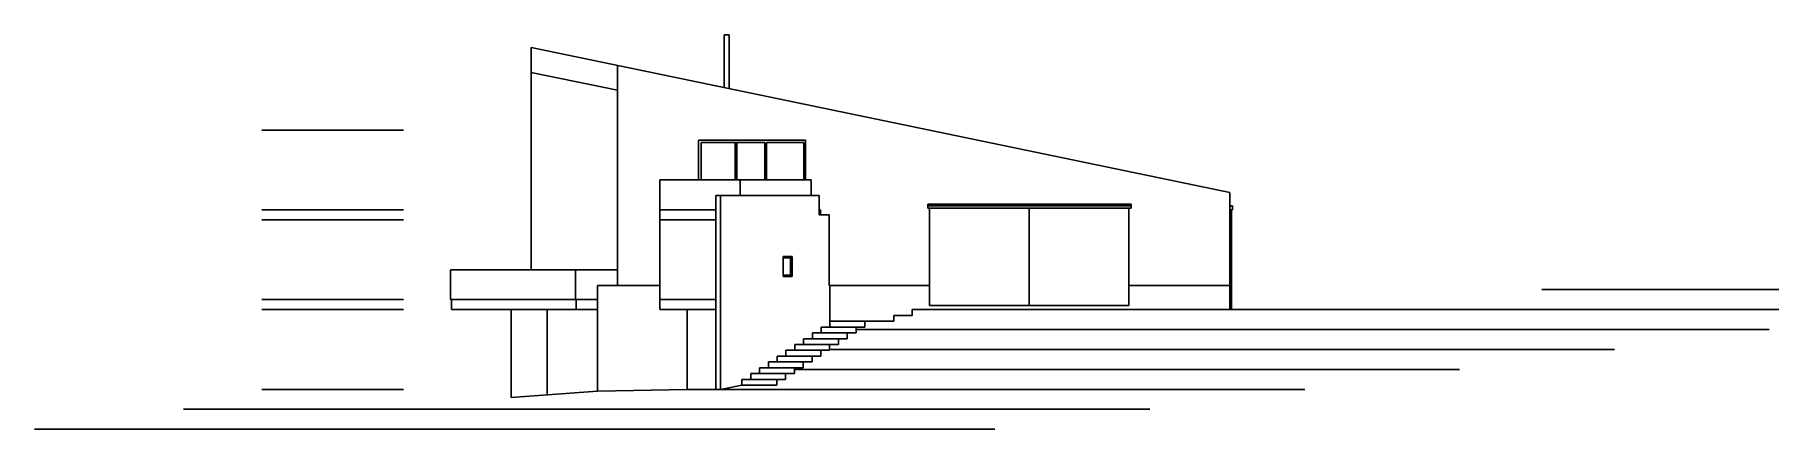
# Model space of a CAD drawing. Header units: inches. Extents: x -13164 to 6484, y 141 to 8012.
# Drawn here: x -1486 to 604, y 3637 to 4112 of the extents above; entities that cross this region are included whole.
import ezdxf

# ---------------------------------------------------------------- set-up
doc = ezdxf.new("R2010")
doc.units = ezdxf.units.IN
doc.header["$LTSCALE"] = 0.5
doc.header["$MEASUREMENT"] = 0
doc.layers.add('A-Elev-South', color=7, linetype='Continuous')

msp = doc.modelspace()

# ---------------------------------------------------------------- linework, layer by layer
at = {"layer": 'A-Elev-South', "color": 7}
for p, q in [((-46, 3922.2), (-888, 4096.8)), ((-888, 3829.3, -5147.6), (-888, 4096.8, -5147.6)), ((-655.5, 4048.6), (-655.5, 4112.1)), ((-655.5, 4112.1), (-649.5, 4112.1)), ((-649.5, 4047.3), (-649.5, 4112.1)), ((-985, 3793.3), (-985, 3829.3)), ((-985, 3829.3), (-912, 3829.3)), ((-985, 3829.3), (-888, 3829.3)), ((-984, 3781.3, 5147.6), (-984, 3793.3)), ((-912, 3781.3), (-984, 3781.3, 5147.6)), ((-912, 3675.3), (-912, 3781.3)), ((-486, 3767.3, -5147.6), (-486, 3760.3, -5147.6)), ((-451, 3767.3, -5147.6), (-486, 3767.3, -5147.6)), ((-444, 3774.3, -5147.6), (-451, 3774.3, -5147.6)), ((-451, 3774.3, -5147.6), (-451, 3767.3, -5147.6)), ((-429, 3774.3, -5147.6), (-444, 3774.3, -5147.6)), ((-429, 3781.3, -5147.6), (-429, 3774.3, -5147.6)), ((-507.2, 3746.3, -5147.6), (-517.8, 3746.3, -5147.6)), ((-517.8, 3746.3, -5147.6), (-517.8, 3739.3, -5147.6)), ((-496.6, 3753.3, -5147.6), (-507.2, 3753.3, -5147.6)), ((-507.2, 3753.3, -5147.6), (-507.2, 3746.3, -5147.6)), ((-486, 3760.3, -5147.6), (-496.6, 3760.3, -5147.6)), ((-496.6, 3760.3, -5147.6), (-496.6, 3753.3, -5147.6)), ((-539, 3725.3, -5147.6), (-549.6, 3725.3, -5147.6)), ((-549.6, 3725.3, -5147.6), (-549.6, 3718.3, -5147.6)), ((-528.4, 3732.3, -5147.6), (-539, 3732.3, -5147.6)), ((-539, 3732.3, -5147.6), (-539, 3725.3, -5147.6)), ((-517.8, 3739.3, -5147.6), (-528.4, 3739.3, -5147.6)), ((-528.4, 3739.3, -5147.6), (-528.4, 3732.3, -5147.6)), ((-570.9, 3704.3, -5147.6), (-581.5, 3704.3, -5147.6)), ((-581.5, 3704.3, -5147.6), (-581.5, 3697.3, -5147.6)), ((-560.2, 3711.3, -5147.6), (-570.9, 3711.3, -5147.6)), ((-570.9, 3711.3, -5147.6), (-570.9, 3704.3, -5147.6)), ((-549.6, 3718.3, -5147.6), (-560.2, 3718.3, -5147.6)), ((-560.2, 3718.3, -5147.6), (-560.2, 3711.3, -5147.6)), ((-808, 3683.3), (-912, 3675.3, -10295.1)), ((-700, 3685.3, -5147.6), (-808, 3683.3)), ((-700, 3685.3, -5147.6), (-659.7, 3685.3, 5147.6)), ((-700, 3685.3, -5147.6), (-700, 3685.3, -5147.6)), ((-659.7, 3685.3, 10295.1), (-634.1, 3690.3, -5147.6)), ((-634.1, 3690.3, -5147.6), (-592.1, 3690.3, -5147.6)), ((-581.5, 3697.3, -5147.6), (-592.1, 3697.3, -5147.6)), ((-592.1, 3697.3, -5147.6), (-592.1, 3690.3, -5147.6))]:
    msp.add_line(p, q, dxfattribs=at)
at = {"layer": 'A-Elev-South', "color": 253}
for p, q in [((-784, 4045.3), (-888, 4066.8)), ((-784, 3810.3), (-784, 4075.2)), ((-732.9, 3937.3, -15442.7), (-684, 3937.3, -15442.7)), ((-684, 3937.3), (-550.8, 3937.3)), ((-636.1, 3918.7), (-636.1, 3937.3)), ((-550.8, 3918.7), (-550.8, 3937.3)), ((-665.4, 3685.3, -15442.7), (-665.4, 3918.7, -15442.7)), ((-665.4, 3918.7, -15442.7), (-540.9, 3918.7, -15442.7)), ((-659.7, 3685.3), (-659.7, 3918.7)), ((-540.9, 3895.3), (-540.9, 3918.7)), ((-410, 3906.2), (-410, 3908.2)), ((-165, 3903.2), (-165, 3908.2)), ((-732.9, 3901.3, -15442.7), (-665.4, 3901.3, -15442.7)), ((-732.9, 3889.3, -15442.7), (-665.4, 3889.3, -15442.7)), ((-540.9, 3901.3, -15442.7), (-539.3, 3901.3, -15442.7)), ((-540.9, 3895.3, -15442.7), (-528.8, 3895.3, -15442.7)), ((-539.3, 3895.3, -15442.7), (-539.3, 3901.3, -15442.7)), ((-410, 3903.2), (-410, 3906.2)), ((-410, 3906.2), (-165, 3906.2)), ((-408, 3903.2), (-410, 3903.2)), ((-288, 3903.2), (-168, 3903.2)), ((-168, 3903.2), (-168, 3786.3, -5147.6)), ((-168, 3903.2), (-165, 3903.2)), ((-888, 3829.3), (-784, 3829.3)), ((-573.6, 3845.3), (-584.2, 3845.3)), ((-584.2, 3821.3, 2573.8), (-584.2, 3845.3, 2573.8)), ((-573.6, 3845.3), (-573.6, 3821.3)), ((-808, 3683.3), (-808, 3810.3)), ((-808, 3810.3, -5147.6), (-784, 3810.3, -5147.6)), ((-732.9, 3810.3), (-784.8, 3810.3)), ((-573.6, 3821.3), (-584.2, 3821.3)), ((-408, 3810.3, -5147.6), (-528.8, 3810.3, -5147.6)), ((-46, 3810.3, -5147.6), (-168, 3810.3, -5147.6)), ((-985, 3793.3), (-808, 3793.3)), ((-732.9, 3793.3), (-665.4, 3793.3)), ((-288, 3786.3), (-168, 3786.3, -5147.6)), ((-912, 3781.3), (-808, 3781.3)), ((-732.9, 3781.3), (-665.4, 3781.3)), ((-486, 3767.3, -5147.6), (-528, 3767.3, -5147.6)), ((-517.8, 3746.3, -5147.6), (-559.8, 3746.3, -5147.6)), ((-507.2, 3753.3, -5147.6), (-549.2, 3753.3, -5147.6)), ((-496.6, 3760.3, -5147.6), (-538.6, 3760.3, -5147.6)), ((-549.6, 3725.3, -5147.6), (-591.6, 3725.3, -5147.6)), ((-539, 3732.3, -5147.6), (-581, 3732.3, -5147.6)), ((-528.4, 3739.3, -5147.6), (-570.4, 3739.3, -5147.6)), ((-581.5, 3704.3, -5147.6), (-623.5, 3704.3, -5147.6)), ((-570.9, 3711.3, -5147.6), (-612.9, 3711.3, -5147.6)), ((-560.2, 3718.3, -5147.6), (-602.2, 3718.3, -5147.6)), ((-592.1, 3697.3, -5147.6), (-634.1, 3697.3, -5147.6))]:
    msp.add_line(p, q, dxfattribs=at)
at = {"layer": 'A-Elev-South', "color": 2, "ltscale": 0.1}
for p, q in [((-1041.9, 3997.3, -15442.7), (-1212.4, 3997.3, -15442.7)), ((-1041.9, 3997.3, -15442.7), (-1212.4, 3997.3, -15442.7)), ((-1041.9, 3901.3, -15442.7), (-1212.4, 3901.3, -15442.7)), ((-1041.9, 3889.3, -15442.7), (-1212.4, 3889.3, -15442.7)), ((-1041.9, 3793.3, -15442.7), (-1212.4, 3793.3, -15442.7)), ((-1041.9, 3781.3, -15442.7), (-1212.4, 3781.3, -15442.7)), ((-1041.9, 3685.3, -15442.7), (-1212.4, 3685.3, -15442.7))]:
    msp.add_line(p, q, dxfattribs=at)
at = {"layer": 'A-Elev-South', "color": 252}
for p, q in [((-686.3, 3937.3, -15442.7), (-686.3, 3985.3, -15442.7)), ((-686.3, 3985.3, -15442.7), (-557.3, 3985.3, -15442.7)), ((-683.3, 3982.3, -15442.7), (-640.3, 3982.3, 753.3)), ((-683.3, 3937.3, -15442.7), (-683.3, 3982.3, -15442.7)), ((-642.3, 3937.3), (-642.3, 3982.3)), ((-640.3, 3937.3), (-640.3, 3982.3)), ((-640.3, 3982.3), (-606.3, 3982.3)), ((-606.3, 3937.3), (-606.3, 3982.3)), ((-604.3, 3937.3), (-604.3, 3982.3)), ((-604.3, 3982.3), (-559.3, 3982.3, -15442.7)), ((-559.3, 3937.3), (-559.3, 3982.3)), ((-557.3, 3937.3), (-557.3, 3985.3)), ((-46, 3906.3), (-43, 3906.3)), ((-46, 3901.3), (-43, 3901.3)), ((-44, 3901.3), (-44, 3781.3, -5147.6)), ((-43, 3906.3), (-43, 3901.3)), ((-46, 3781.3, -5147.6), (790.4, 3781.3, -5147.6)), ((-1306.7, 3661.3, -5147.6), (-142.7, 3661.3, -5147.6))]:
    msp.add_line(p, q, dxfattribs=at)
at = {"layer": 'A-Elev-South', "color": 251}
for p, q in [((-732.9, 3781.3), (-732.9, 3937.3)), ((-165, 3908.2), (-410, 3908.2)), ((-528.8, 3810.3, -15442.7), (-528.8, 3895.3, -15442.7)), ((-834.7, 3793.3), (-834.7, 3829.3)), ((-575.7, 3843.7, 257.6), (-584.2, 3843.7, 2316.2)), ((-575.7, 3822.8), (-575.7, 3843.7)), ((-575.7, 3822.8, 257.6), (-584.2, 3822.8, 2316.2)), ((-528, 3767.3, -5147.6), (-528, 3810.3, -5147.6)), ((-833.7, 3781.3, 5147.6), (-833.7, 3793.3, 5147.6)), ((-868.9, 3678), (-868.9, 3781.3)), ((-700, 3685.3, -5746.9), (-700, 3781.3, -4328)), ((-528, 3767.3, -5147.6), (-528, 3760.3, -5147.6)), ((-559.8, 3746.3, -5147.6), (-559.8, 3739.3, -5147.6)), ((-549.2, 3753.3, -5147.6), (-549.2, 3746.3, -5147.6)), ((-538.6, 3760.3, -5147.6), (-538.6, 3753.3, -5147.6)), ((-591.6, 3725.3, -5147.6), (-591.6, 3718.3, -5147.6)), ((-581, 3732.3, -5147.6), (-581, 3725.3, -5147.6)), ((-570.4, 3739.3, -5147.6), (-570.4, 3732.3, -5147.6)), ((-623.5, 3704.3, -5147.6), (-623.5, 3697.3, -5147.6)), ((-612.9, 3711.3, -5147.6), (-612.9, 3704.3, -5147.6)), ((-602.2, 3718.3, -5147.6), (-602.2, 3711.3, -5147.6)), ((-634.1, 3697.3, -5147.6), (-634.1, 3690.3, -5147.6))]:
    msp.add_line(p, q, dxfattribs=at)
at = {"layer": 'A-Elev-South'}
for p, q in [((-46, 3786.3), (-46, 3922.2)), ((-408, 3786.3), (-408, 3903.2)), ((-288, 3903.2), (-408, 3903.2)), ((-288, 3786.3), (-288, 3903.2)), ((-46, 3781.3), (-46, 3894.3)), ((-288, 3786.3, -5147.6), (-408, 3786.3, -5147.6)), ((-46, 3781.3, -5147.6), (-429, 3781.3, -5147.6))]:
    msp.add_line(p, q, dxfattribs=at)
at = {"layer": 'A-Elev-South', "color": 250}
msp.add_line((-574.7, 3821.3), (-574.7, 3845.3), dxfattribs=at)
at = {"layer": 'A-Elev-South', "color": 126}
for p, q in [((329.9, 3805.3, -5147.6), (977, 3805.3, -5147.6)), ((-496.6, 3757.3, -5147.6), (603.8, 3757.3, -5147.6)), ((-528.4, 3733.3, -5147.6), (417.2, 3733.3, -5147.6)), ((-570.9, 3709.3, -5147.6), (230.6, 3709.3, -5147.6)), ((-659.7, 3685.3, 5147.6), (44, 3685.3, -5147.6)), ((-1486.2, 3637.3, -5147.6), (-329.3, 3637.3, -5147.6))]:
    msp.add_line(p, q, dxfattribs=at)

doc.saveas('drawing.dxf')
